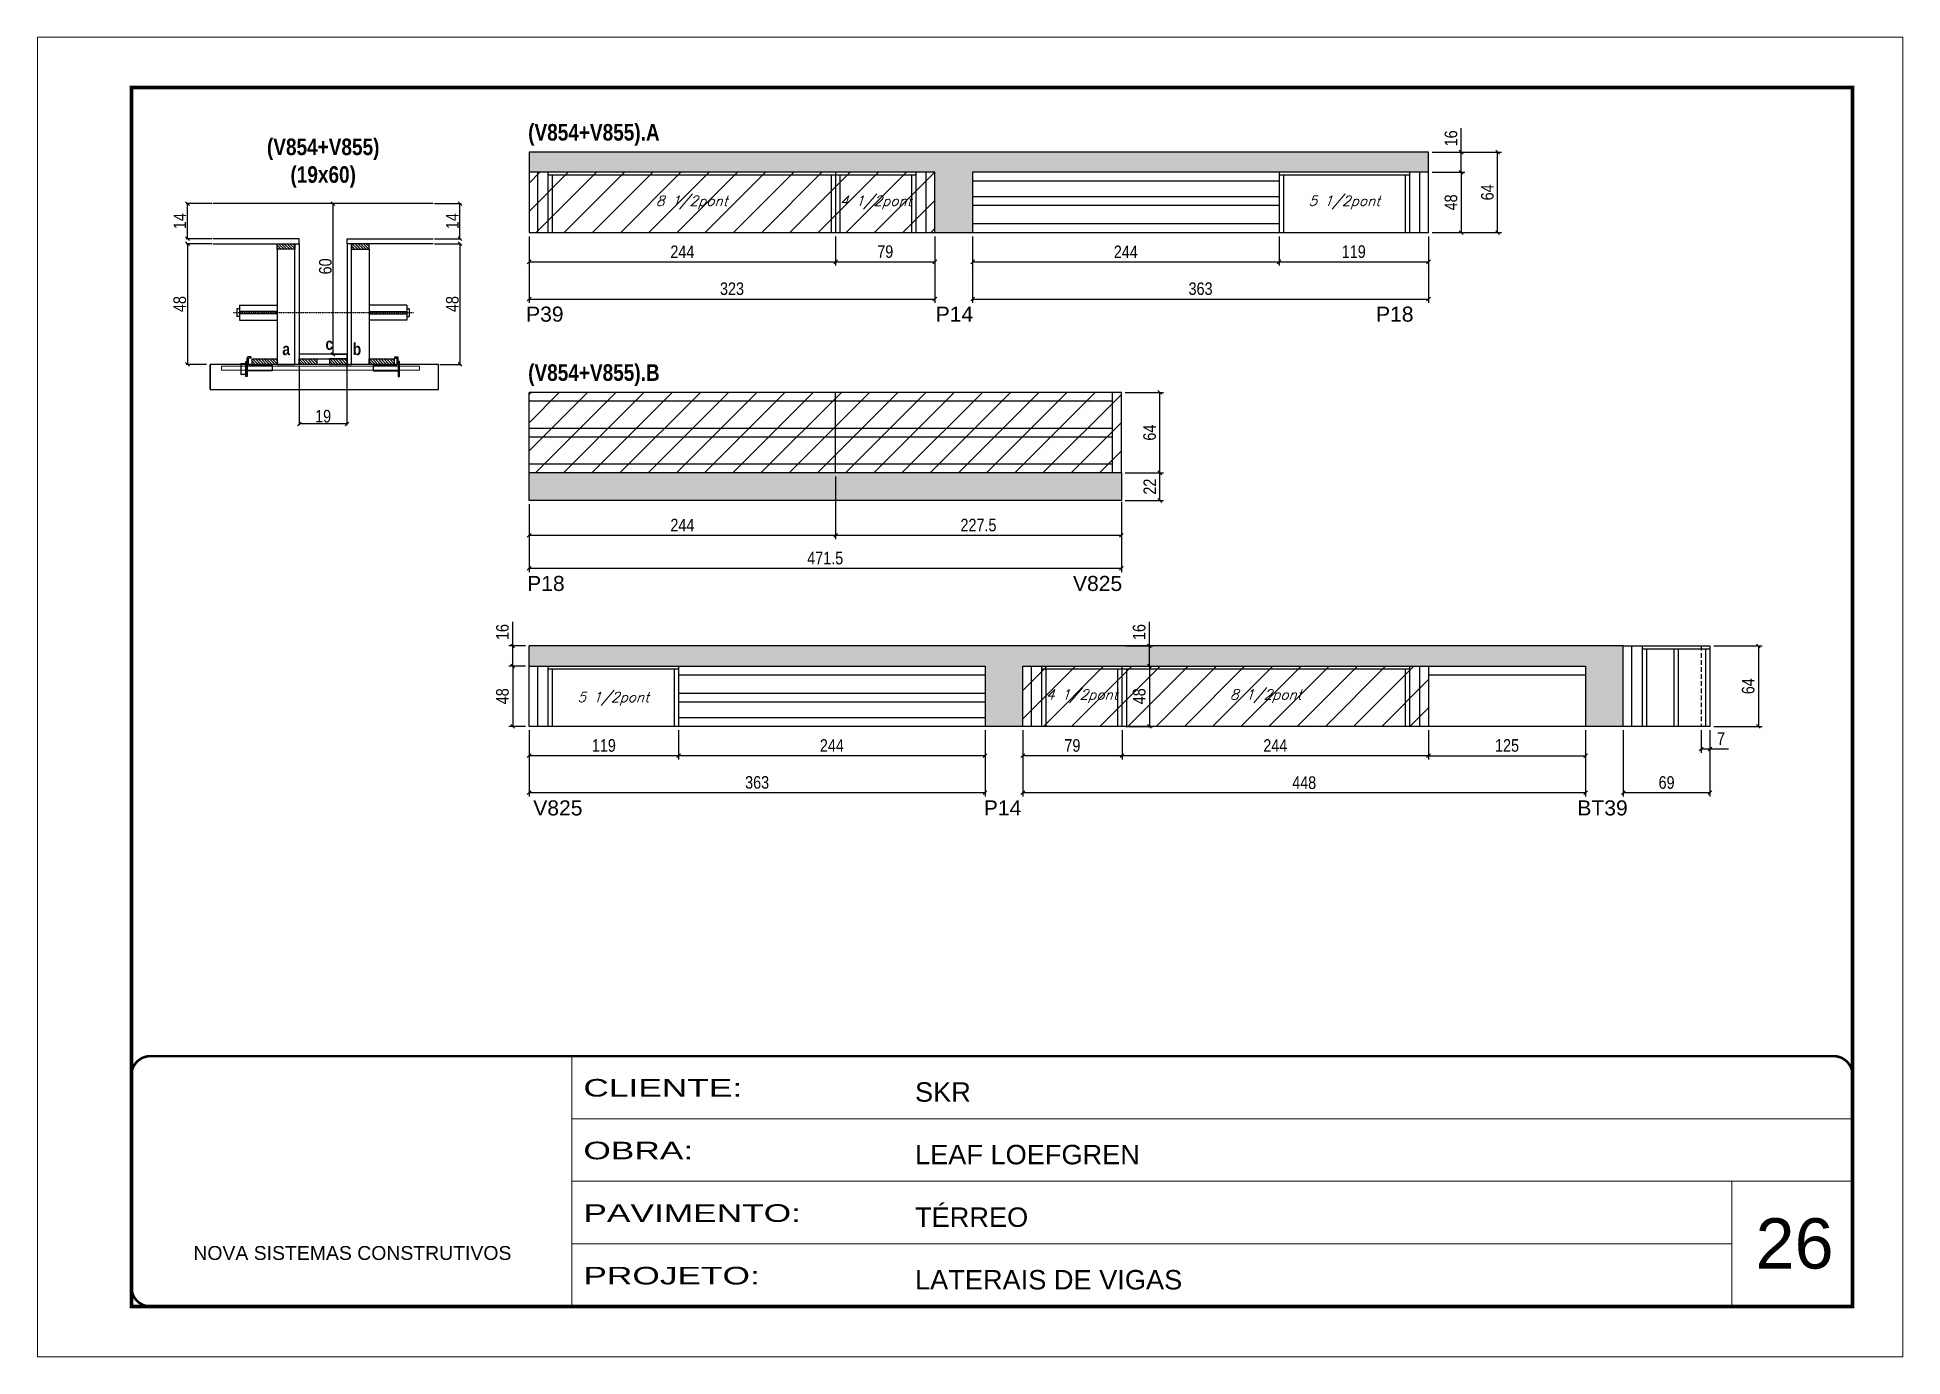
# Model space of a CAD drawing. Extents: x 3309 to 9590, y -2522 to 14608.
# Drawn here: x 4908 to 6393, y 6666 to 7716 of the extents above; entities that cross this region are included whole.
import ezdxf

# ---------------------------------------------------------------- set-up
doc = ezdxf.new("R2010")
doc.units = 0
for name, pattern in [('CONTINUO', [0]), ('DASHED', [0.75, 0.5, -0.25]), ('HIDDEN', [0.375, 0.25, -0.125])]:
    doc.linetypes.add(name, pattern=pattern)
for name, color, linetype in [('5', 5, 'Continuous'), ('barrote', 251, 'Continuous'), ('COTA', 241, 'Continuous'), ('detalhes', 4, 'Continuous'), ('NOMENCLATURA', 7, 'Continuous'), ('Painéis', 200, 'Continuous'), ('presilha', 1, 'Continuous'), ('SARR_2.2x10', 60, 'Continuous'), ('SARR_2.2x7', 40, 'Continuous'), ('SARR_3.5x7', 81, 'Continuous'), ('TENSOR', 3, 'Continuous'), ('texto', 7, 'Continuous')]:
    doc.layers.add(name, color=color, linetype=linetype)
for name, color, linetype, lineweight in [('CARIMBO', 255, 'Continuous', 9), ('CONCRETO', 251, 'Continuous', 25), ('Folhas', 255, 'Continuous', 9), ('Hachura', 251, 'Continuous', 9), ('SARRAFO DE PRESSAO', 251, 'DASHED', 9), ('SCO-___-LAJ', 2, 'Continuous', 0)]:
    doc.layers.add(name, color=color, linetype=linetype, lineweight=lineweight)
doc.styles.add('ARIAL', font='arial.ttf')
doc.styles.add('COTA TECNICA', font='techl___.ttf', dxfattribs={"height": 10})
doc.styles.add('COTA TECNICA 2X', font='techl___.ttf', dxfattribs={"height": 10})
doc.styles.add('Romans', font='romans.shx')
doc.styles.get("Standard").update_dxf_attribs({"font": 'arial.ttf'})
doc.styles.add('TECNICA', font='techb___.ttf', dxfattribs={"height": 10})
doc.styles.add('Tecnologia', font='')
doc.styles.get('Tecnologia').set_extended_font_data('Forgotten Futurist')
doc.dimstyles.new('PAINEL', dxfattribs={"dimtxt": 10, "dimasz": 3, "dimexe": 3, "dimexo": 3, "dimgap": 3, "dimtad": 1, "dimdec": 1, "dimzin": 12, "dimdsep": 46, "dimtxsty": 'COTA TECNICA', "dimblk1": 'OBLIQUE', "dimblk2": 'OBLIQUE', "dimsah": 1, "dimcen": 0.9, "dimclrd": 4, "dimclre": 4, "dimclrt": 240, "dimadec": 1, "dimazin": 3, "dimtfac": 1, "dimtdec": 1, "dimtmove": 0, "dimatfit": 3, "dimfxl": 1, "dimtolj": 1, "dimtzin": 12, "dimarcsym": 0})
doc.dimstyles.new('SECAO', dxfattribs={"dimscale": 0.333333, "dimtxt": 5, "dimasz": 9, "dimexe": 3, "dimexo": 3, "dimgap": 3, "dimtad": 1, "dimdec": 1, "dimlfac": 0.5, "dimzin": 12, "dimdsep": 46, "dimtxsty": 'COTA TECNICA 2X', "dimblk1": 'OBLIQUE', "dimblk2": 'OBLIQUE', "dimsah": 1, "dimcen": 0.9, "dimclrd": 4, "dimclre": 4, "dimclrt": 240, "dimadec": 1, "dimazin": 3, "dimtfac": 1, "dimtdec": 1, "dimtmove": 0, "dimatfit": 3, "dimfxl": 1, "dimtolj": 1, "dimtzin": 12, "dimarcsym": 0})
pattern_1 = [(135, (38351.9704, -116056.026), (-1.122532015, -1.122532015), [])]

msp = doc.modelspace()

# ---------------------------------------------------------------- texts
at = {"layer": '5', "linetype": 'Continuous'}
for s, rotation, p in [('P39', 0.00004, (5296.99, 7490.11)), ('P14', 0.00004, (5623.07, 7490.11)), ('P18', 0.00004, (5973.62, 7490.11)), ('P18', 359.99996, (5297.84, 7275.78, 0)), ('V825', 359.99996, (5732.37, 7275.78, 0)), ('V825', 359.99996, (5302.71, 7097.14)), ('P14', 359.99996, (5661.37, 7097.14)), ('BT39', 359.99996, (6133.89, 7097.14))]:
    msp.add_text(s, height=12, rotation=rotation, dxfattribs=at).set_placement(p)
at = {"layer": 'CARIMBO', "style": 'ARIAL'}
msp.add_text('26', height=40, dxfattribs=at).set_placement((6275.73, 6736.55))
at = {"layer": 'detalhes', "style": 'TECNICA'}
for s, p in [('a', (5102.96, 7463.51)), ('c', (5137.25, 7467.62)), ('b', (5158.93, 7463.49))]:
    msp.add_text(s, height=9.6, dxfattribs=at).set_placement(p)
at = {"layer": 'NOMENCLATURA', "style": 'TECNICA'}
for s, p in [('(V854+V855).A', (5298.65, 7634.2)), ('(V854+V855).B', (5298.65, 7442.99, 0))]:
    msp.add_text(s, height=13.2, dxfattribs=at).set_placement(p)
at = {"layer": 'NOMENCLATURA', "insert": (5135.46, 7635.84), "char_height": 13.2, "attachment_point": 2, "style": 'TECNICA'}
msp.add_mtext_dynamic_manual_height_columns('(V854+V855)\\P(19x60)', width=300.2766, gutter_width=1, heights=[0], dxfattribs=at)
at = {"layer": 'texto', "color": 2, "char_height": 8, "attachment_point": 5, "style": 'Romans'}
for s, insert in [('{\\Q19;\\C256;8 1/2pont}', (5428.87, 7585.02)), ('{\\Q19;\\C256;4 1/2pont}', (5575.37, 7585.02)), ('{\\Q19;\\C256;5 1/2pont}', (5948.37, 7585.02)), ('{\\Q19;\\C256;5 1/2pont}', (5366.37, 7190.05)), ('{\\Q19;\\C256;4 1/2pont}', (5739.37, 7192.05)), ('{\\Q19;\\C256;8 1/2pont}', (5885.87, 7192.05))]:
    msp.add_mtext(s, dxfattribs=dict(at, insert=insert))

# ---------------------------------------------------------------- blocks, each defined once
blk = doc.blocks.new('9999999999')
at = {"color": 30, "linetype": 'CONTINUO'}
for p, q in [((98564.6, 34230.2), (98564.6, 34429.4)), ((98564.6, 34379.6), (99584, 34379.6)), ((98564.6, 34329.8), (99488, 34329.8)), ((99584, 34329.8), (99488, 34329.8)), ((99488, 34329.8), (99488, 34230.2)), ((98564.6, 34280), (99488, 34280))]:
    blk.add_line(p, q, dxfattribs=at)
at = {"color": 30, "linetype": 'CONTINUO', "const_width": 2}
blk.add_lwpolyline([(99584, 34230.2), (99584, 34414.4, 0.414214), (99569, 34429.4), (98229, 34429.4, 0.414214), (98214, 34414.4), (98214, 34245.2, 0.414214), (98229, 34230.2), (99584, 34230.2)], format="xyb", dxfattribs=at)
at = {"layer": 'Folhas'}
blk.add_lwpolyline([(98139, 34190.2), (99624, 34190.2), (99624, 35240.2), (98139, 35240.2)], close=True, dxfattribs=at)
at = {"layer": 'Folhas', "color": 30, "const_width": 3}
blk.add_lwpolyline([(98214, 34230.2), (99584, 34230.2), (99584, 35200.2), (98214, 35200.2)], close=True, dxfattribs=at)
at = {"color": 7, "linetype": 'Continuous', "ltscale": 5, "style": 'ARIAL'}
for s, height, p in [('SKR', 15.48, (98837.7, 34393.1)), ('LEAF LOEFGREN', 15.483, (98837.7, 34343.3)), ('TÉRREO', 15.48, (98837.7, 34293.5)), ('NOVA SISTEMAS CONSTRUTIVOS', 11.059, (98263.2, 34267.2)), ('LATERAIS DE VIGAS', 15.483, (98837.7, 34243.7))]:
    blk.add_text(s, height=height, dxfattribs=at).set_placement(p)
at = {"layer": 'Folhas', "color": 7, "style": 'Tecnologia', "width": 1.5}
for s, p in [('CLIENTE:', (98573.7, 34397.2)), ('OBRA:', (98573.7, 34347.3)), ('PAVIMENTO:', (98573.7, 34297.5)), ('PROJETO:', (98573.7, 34247.7))]:
    blk.add_text(s, height=14, dxfattribs=at).set_placement(p)
blk = doc.blocks.new('_Oblique')
at = {"color": 0, "linetype": 'ByBlock', "lineweight": -2}
blk.add_line((-0.5, -0.5), (0.5, 0.5), dxfattribs=at)
blk = doc.blocks.new('*D2279')
at = {"layer": 'COTA', "color": 4, "lineweight": -2, "transparency": 16777216}
for p, q in [((5116.4, 7455.1), (5116.4, 7407.7)), ((5154.4, 7455.1), (5154.4, 7407.7)), ((5154.4, 7408.7), (5116.4, 7408.7))]:
    blk.add_line(p, q, dxfattribs=at)
at = {"layer": 'Defpoints', "color": 0, "transparency": 16777216}
for p in [(5116.4, 7456.1), (5154.4, 7456.1), (5116.4, 7408.7)]:
    blk.add_point(p, dxfattribs=at)
at = {"layer": 'COTA', "color": 4, "lineweight": -2, "transparency": 16777216, "xscale": 3, "yscale": 3, "zscale": 3, "rotation": 180}
blk.add_blockref('_Oblique', (5116.4, 7408.7), dxfattribs=at)
at = {"layer": 'COTA', "color": 4, "lineweight": -2, "transparency": 16777216, "xscale": 3, "yscale": 3, "zscale": 3}
blk.add_blockref('_Oblique', (5154.4, 7408.7), dxfattribs=at)
at = {"layer": 'COTA', "color": 240, "transparency": 16777216, "insert": (5135.4, 7414.8), "char_height": 10, "attachment_point": 5, "style": 'COTA TECNICA 2X'}
blk.add_mtext('\\A1;19', dxfattribs=at)
blk = doc.blocks.new('PRESILHA METÁLICA 1')
at = {"layer": 'presilha'}
for p, q in [((0, 13), (6, 13)), ((0, 13), (0, 0)), ((6, 0), (0, 0)), ((6, 15.5), (7.5, 15.5)), ((6, -2.5), (6, 15.5)), ((6, 13), (6, 0)), ((7.5, 10.6), (7.5, 19.9)), ((7.5, 15.5), (7.5, -2.5)), ((37.5, 4.1), (7.5, 4.1)), ((12, 21), (8.6, 21)), ((9, 11.6), (9, 18.9)), ((12, 19.5), (9.6, 19.5)), ((37.5, 11), (9.6, 11)), ((12, 21), (12, 19.5)), ((37.5, 11), (37.5, 4.1)), ((7.5, -2.5), (6, -2.5))]:
    blk.add_line(p, q, dxfattribs=at)
for centre, radius, start, end in [((8.6, 19.9), 1.14, 90, 180), ((9.6, 18.9), 0.57, 90, 180), ((9.6, 11.6), 0.57, 180, 270)]:
    blk.add_arc(centre, radius, start, end, dxfattribs=at)
blk = doc.blocks.new('PRESILHA METÁLICA 2')
at = {"layer": 'presilha'}
for p, q in [((-5.2, 23.5), (-5.2, 22)), ((-5.2, 23.5), (-1.9, 23.5)), ((-0.8, 14.6), (-0.8, 22.4)), ((-30.8, 13.5), (-30.8, 6.6)), ((-30.8, 13.5), (-2.8, 13.5)), ((-30.8, 6.6), (-0.8, 6.6)), ((-5.2, 22), (-2.8, 22)), ((-2.2, 14.1), (-2.2, 21.4)), ((0.8, 18), (-0.8, 18)), ((-0.8, 18), (-0.8, 0)), ((-0.8, 0), (0.8, 0)), ((0.8, 0), (0.8, 18))]:
    blk.add_line(p, q, dxfattribs=at)
for centre, radius, start, end in [((-1.9, 22.4), 1.14, 0, 90), ((-2.8, 21.4), 0.57, 0, 90), ((-2.8, 14.1), 0.57, 270, 0)]:
    blk.add_arc(centre, radius, start, end, dxfattribs=at)
blk = doc.blocks.new('*D2280')
at = {"layer": 'COTA', "color": 4, "lineweight": -2, "transparency": 16777216}
for p, q in [((5046.7, 7552.1), (5026.4, 7552.1)), ((5027.4, 7552.1), (5027.4, 7456.1)), ((5042.6, 7456.1), (5026.4, 7456.1))]:
    blk.add_line(p, q, dxfattribs=at)
at = {"layer": 'Defpoints', "color": 0, "transparency": 16777216}
for p in [(5047.7, 7552.1), (5027.4, 7456.1), (5043.6, 7456.1)]:
    blk.add_point(p, dxfattribs=at)
at = {"layer": 'COTA', "color": 4, "lineweight": -2, "transparency": 16777216, "xscale": 3, "yscale": 3, "zscale": 3}
for p, rotation in [((5027.4, 7552.1), 90), ((5027.4, 7456.1), 270)]:
    blk.add_blockref('_Oblique', p, dxfattribs=dict(at, rotation=rotation))
at = {"layer": 'COTA', "color": 240, "transparency": 16777216, "insert": (5021.3, 7504.1), "char_height": 10, "attachment_point": 5, "rotation": 90, "style": 'COTA TECNICA 2X'}
blk.add_mtext('\\A1;48', dxfattribs=at)
blk = doc.blocks.new('*D2281')
at = {"layer": 'COTA', "color": 4, "lineweight": -2, "transparency": 16777216}
for p, q in [((5224.1, 7552.1), (5245.3, 7552.1)), ((5244.3, 7552.1), (5244.3, 7456.1)), ((5228.2, 7456.1), (5245.3, 7456.1))]:
    blk.add_line(p, q, dxfattribs=at)
at = {"layer": 'Defpoints', "color": 0, "transparency": 16777216}
for p in [(5223.1, 7552.1), (5227.2, 7456.1), (5244.3, 7456.1)]:
    blk.add_point(p, dxfattribs=at)
at = {"layer": 'COTA', "color": 4, "lineweight": -2, "transparency": 16777216, "xscale": 3, "yscale": 3, "zscale": 3}
for p, rotation in [((5244.3, 7552.1), 90), ((5244.3, 7456.1), 270)]:
    blk.add_blockref('_Oblique', p, dxfattribs=dict(at, rotation=rotation))
at = {"layer": 'COTA', "color": 240, "transparency": 16777216, "insert": (5238.3, 7504.1), "char_height": 10, "attachment_point": 5, "rotation": 90, "style": 'COTA TECNICA 2X'}
blk.add_mtext('\\A1;48', dxfattribs=at)
blk = doc.blocks.new('*D2282')
at = {"layer": 'COTA', "color": 4, "lineweight": -2, "transparency": 16777216}
for p, q in [((5153.4, 7584.1), (5142.3, 7584.1)), ((5143.3, 7464.1), (5143.3, 7584.1)), ((5153.4, 7464.1), (5142.3, 7464.1))]:
    blk.add_line(p, q, dxfattribs=at)
at = {"layer": 'Defpoints', "color": 0, "transparency": 16777216}
for p in [(5143.3, 7584.1), (5154.4, 7584.1), (5154.4, 7464.1)]:
    blk.add_point(p, dxfattribs=at)
at = {"layer": 'COTA', "color": 4, "lineweight": -2, "transparency": 16777216, "xscale": 3, "yscale": 3, "zscale": 3}
for p, rotation in [((5143.3, 7584.1), 90), ((5143.3, 7464.1), 270)]:
    blk.add_blockref('_Oblique', p, dxfattribs=dict(at, rotation=rotation))
at = {"layer": 'COTA', "color": 240, "transparency": 16777216, "insert": (5137.2, 7534.1), "char_height": 10, "attachment_point": 5, "rotation": 90, "style": 'COTA TECNICA 2X'}
blk.add_mtext('\\A1;60', dxfattribs=at)
blk = doc.blocks.new('*D2283')
at = {"layer": 'COTA', "color": 4, "lineweight": -2, "transparency": 16777216}
for p, q in [((5224.1, 7584.1), (5245.3, 7584.1)), ((5244.3, 7556.1), (5244.3, 7584.1)), ((5224.1, 7556.1), (5245.3, 7556.1))]:
    blk.add_line(p, q, dxfattribs=at)
at = {"layer": 'Defpoints', "color": 0, "transparency": 16777216}
for p in [(5223.1, 7584.1), (5244.3, 7584.1), (5223.1, 7556.1)]:
    blk.add_point(p, dxfattribs=at)
at = {"layer": 'COTA', "color": 4, "lineweight": -2, "transparency": 16777216, "xscale": 3, "yscale": 3, "zscale": 3}
for p, rotation in [((5244.3, 7584.1), 90), ((5244.3, 7556.1), 270)]:
    blk.add_blockref('_Oblique', p, dxfattribs=dict(at, rotation=rotation))
at = {"layer": 'COTA', "color": 240, "transparency": 16777216, "insert": (5238.3, 7570.1), "char_height": 10, "attachment_point": 5, "rotation": 90, "style": 'COTA TECNICA 2X'}
blk.add_mtext('\\A1;14', dxfattribs=at)
blk = doc.blocks.new('*D2284')
at = {"layer": 'COTA', "color": 4, "lineweight": -2, "transparency": 16777216}
for p, q in [((5046.7, 7584.1), (5026.4, 7584.1)), ((5027.4, 7556.1), (5027.4, 7584.1)), ((5046.7, 7556.1), (5026.4, 7556.1))]:
    blk.add_line(p, q, dxfattribs=at)
at = {"layer": 'Defpoints', "color": 0, "transparency": 16777216}
for p in [(5027.4, 7584.1), (5047.7, 7584.1), (5047.7, 7556.1)]:
    blk.add_point(p, dxfattribs=at)
at = {"layer": 'COTA', "color": 4, "lineweight": -2, "transparency": 16777216, "xscale": 3, "yscale": 3, "zscale": 3}
for p, rotation in [((5027.4, 7584.1), 90), ((5027.4, 7556.1), 270)]:
    blk.add_blockref('_Oblique', p, dxfattribs=dict(at, rotation=rotation))
at = {"layer": 'COTA', "color": 240, "transparency": 16777216, "insert": (5021.3, 7570.1), "char_height": 10, "attachment_point": 5, "rotation": 90, "style": 'COTA TECNICA 2X'}
blk.add_mtext('\\A1;14', dxfattribs=at)
blk = doc.blocks.new('*D2285')
at = {"layer": 'COTA', "color": 4, "lineweight": -2, "transparency": 16777216}
for p, q in [((5299.4, 7558), (5299.4, 7505.1)), ((5622.4, 7558), (5622.4, 7505.1)), ((5299.4, 7508.1), (5622.4, 7508.1))]:
    blk.add_line(p, q, dxfattribs=at)
at = {"layer": 'Defpoints', "color": 0, "transparency": 16777216}
for p in [(5299.4, 7561, 0), (5622.4, 7561, 0), (5622.4, 7508.1)]:
    blk.add_point(p, dxfattribs=at)
at = {"layer": 'COTA', "color": 4, "lineweight": -2, "transparency": 16777216, "xscale": 3, "yscale": 3, "zscale": 3, "rotation": 180}
blk.add_blockref('_Oblique', (5299.4, 7508.1), dxfattribs=at)
at = {"layer": 'COTA', "color": 4, "lineweight": -2, "transparency": 16777216, "xscale": 3, "yscale": 3, "zscale": 3}
blk.add_blockref('_Oblique', (5622.4, 7508.1), dxfattribs=at)
at = {"layer": 'COTA', "color": 240, "transparency": 16777216, "insert": (5460.9, 7516.3), "char_height": 10, "attachment_point": 5, "style": 'COTA TECNICA'}
blk.add_mtext('\\A1;323', dxfattribs=at)
blk = doc.blocks.new('*D2286')
at = {"layer": 'COTA', "color": 4, "lineweight": -2, "transparency": 16777216}
for p, q in [((5299.4, 7558), (5299.4, 7534.7)), ((5543.4, 7558), (5543.4, 7534.7)), ((5299.4, 7537.7), (5543.4, 7537.7))]:
    blk.add_line(p, q, dxfattribs=at)
at = {"layer": 'Defpoints', "color": 0, "transparency": 16777216}
for p in [(5299.4, 7561), (5543.4, 7561), (5543.4, 7537.7)]:
    blk.add_point(p, dxfattribs=at)
at = {"layer": 'COTA', "color": 4, "lineweight": -2, "transparency": 16777216, "xscale": 3, "yscale": 3, "zscale": 3, "rotation": 180}
blk.add_blockref('_Oblique', (5299.4, 7537.7), dxfattribs=at)
at = {"layer": 'COTA', "color": 4, "lineweight": -2, "transparency": 16777216, "xscale": 3, "yscale": 3, "zscale": 3}
blk.add_blockref('_Oblique', (5543.4, 7537.7), dxfattribs=at)
at = {"layer": 'COTA', "color": 240, "transparency": 16777216, "insert": (5421.4, 7545.7), "char_height": 10, "attachment_point": 5, "style": 'COTA TECNICA'}
blk.add_mtext('\\A1;244', dxfattribs=at)
blk = doc.blocks.new('*D2287')
at = {"layer": 'COTA', "color": 4, "lineweight": -2, "transparency": 16777216}
for p, q in [((5543.4, 7558), (5543.4, 7534.7)), ((5622.4, 7558), (5622.4, 7534.7)), ((5543.4, 7537.7), (5622.4, 7537.7))]:
    blk.add_line(p, q, dxfattribs=at)
at = {"layer": 'Defpoints', "color": 0, "transparency": 16777216}
for p in [(5543.4, 7561), (5622.4, 7561), (5622.4, 7537.7)]:
    blk.add_point(p, dxfattribs=at)
at = {"layer": 'COTA', "color": 4, "lineweight": -2, "transparency": 16777216, "xscale": 3, "yscale": 3, "zscale": 3, "rotation": 180}
blk.add_blockref('_Oblique', (5543.4, 7537.7), dxfattribs=at)
at = {"layer": 'COTA', "color": 4, "lineweight": -2, "transparency": 16777216, "xscale": 3, "yscale": 3, "zscale": 3}
blk.add_blockref('_Oblique', (5622.4, 7537.7), dxfattribs=at)
at = {"layer": 'COTA', "color": 240, "transparency": 16777216, "insert": (5582.9, 7545.8), "char_height": 10, "attachment_point": 5, "style": 'COTA TECNICA'}
blk.add_mtext('\\A1;79', dxfattribs=at)
blk = doc.blocks.new('*D2288')
at = {"layer": 'COTA', "color": 4, "lineweight": -2, "transparency": 16777216}
for p, q in [((5652.4, 7558), (5652.4, 7505.1)), ((6015.4, 7558), (6015.4, 7505.1)), ((5652.4, 7508.1), (6015.4, 7508.1))]:
    blk.add_line(p, q, dxfattribs=at)
at = {"layer": 'Defpoints', "color": 0, "transparency": 16777216}
for p in [(5652.4, 7561, 0), (6015.4, 7561, 0), (6015.4, 7508.1)]:
    blk.add_point(p, dxfattribs=at)
at = {"layer": 'COTA', "color": 4, "lineweight": -2, "transparency": 16777216, "xscale": 3, "yscale": 3, "zscale": 3, "rotation": 180}
blk.add_blockref('_Oblique', (5652.4, 7508.1), dxfattribs=at)
at = {"layer": 'COTA', "color": 4, "lineweight": -2, "transparency": 16777216, "xscale": 3, "yscale": 3, "zscale": 3}
blk.add_blockref('_Oblique', (6015.4, 7508.1), dxfattribs=at)
at = {"layer": 'COTA', "color": 240, "transparency": 16777216, "insert": (5833.9, 7516.3), "char_height": 10, "attachment_point": 5, "style": 'COTA TECNICA'}
blk.add_mtext('\\A1;363', dxfattribs=at)
blk = doc.blocks.new('*D2289')
at = {"layer": 'COTA', "color": 4, "lineweight": -2, "transparency": 16777216}
for p, q in [((5652.4, 7558), (5652.4, 7534.7)), ((5896.4, 7558), (5896.4, 7534.7)), ((5652.4, 7537.7), (5896.4, 7537.7))]:
    blk.add_line(p, q, dxfattribs=at)
at = {"layer": 'Defpoints', "color": 0, "transparency": 16777216}
for p in [(5652.4, 7561), (5896.4, 7561), (5896.4, 7537.7)]:
    blk.add_point(p, dxfattribs=at)
at = {"layer": 'COTA', "color": 4, "lineweight": -2, "transparency": 16777216, "xscale": 3, "yscale": 3, "zscale": 3, "rotation": 180}
blk.add_blockref('_Oblique', (5652.4, 7537.7), dxfattribs=at)
at = {"layer": 'COTA', "color": 4, "lineweight": -2, "transparency": 16777216, "xscale": 3, "yscale": 3, "zscale": 3}
blk.add_blockref('_Oblique', (5896.4, 7537.7), dxfattribs=at)
at = {"layer": 'COTA', "color": 240, "transparency": 16777216, "insert": (5774.4, 7545.7), "char_height": 10, "attachment_point": 5, "style": 'COTA TECNICA'}
blk.add_mtext('\\A1;244', dxfattribs=at)
blk = doc.blocks.new('*D2290')
at = {"layer": 'COTA', "color": 4, "lineweight": -2, "transparency": 16777216}
for p, q in [((5896.4, 7558), (5896.4, 7534.7)), ((6015.4, 7558), (6015.4, 7534.7)), ((5896.4, 7537.7), (6015.4, 7537.7))]:
    blk.add_line(p, q, dxfattribs=at)
at = {"layer": 'Defpoints', "color": 0, "transparency": 16777216}
for p in [(5896.4, 7561), (6015.4, 7561), (6015.4, 7537.7)]:
    blk.add_point(p, dxfattribs=at)
at = {"layer": 'COTA', "color": 4, "lineweight": -2, "transparency": 16777216, "xscale": 3, "yscale": 3, "zscale": 3, "rotation": 180}
blk.add_blockref('_Oblique', (5896.4, 7537.7), dxfattribs=at)
at = {"layer": 'COTA', "color": 4, "lineweight": -2, "transparency": 16777216, "xscale": 3, "yscale": 3, "zscale": 3}
blk.add_blockref('_Oblique', (6015.4, 7537.7), dxfattribs=at)
at = {"layer": 'COTA', "color": 240, "transparency": 16777216, "insert": (5955.9, 7545.8), "char_height": 10, "attachment_point": 5, "style": 'COTA TECNICA'}
blk.add_mtext('\\A1;119', dxfattribs=at)
blk = doc.blocks.new('*D2291')
at = {"layer": 'COTA', "color": 4, "lineweight": -2, "transparency": 16777216}
for p, q in [((6018.4, 7609), (6044.4, 7609)), ((6041.4, 7609), (6041.4, 7561)), ((6018.4, 7561), (6044.4, 7561))]:
    blk.add_line(p, q, dxfattribs=at)
at = {"layer": 'Defpoints', "color": 0, "transparency": 16777216}
for p in [(6015.4, 7609), (6015.4, 7561), (6041.4, 7561)]:
    blk.add_point(p, dxfattribs=at)
at = {"layer": 'COTA', "color": 4, "lineweight": -2, "transparency": 16777216, "xscale": 3, "yscale": 3, "zscale": 3}
for p, rotation in [((6041.4, 7609), 90), ((6041.4, 7561), 270)]:
    blk.add_blockref('_Oblique', p, dxfattribs=dict(at, rotation=rotation))
at = {"layer": 'COTA', "color": 240, "transparency": 16777216, "insert": (6033.3, 7585), "char_height": 10, "attachment_point": 5, "rotation": 90, "style": 'COTA TECNICA'}
blk.add_mtext('\\A1;48', dxfattribs=at)
blk = doc.blocks.new('*D2292')
at = {"layer": 'COTA', "color": 4, "lineweight": -2, "transparency": 16777216}
for p, q in [((6041.4, 7625), (6041.4, 7644)), ((6018.4, 7625), (6044.4, 7625)), ((6041.4, 7609), (6041.4, 7625)), ((6018.4, 7609), (6044.4, 7609))]:
    blk.add_line(p, q, dxfattribs=at)
at = {"layer": 'Defpoints', "color": 0, "transparency": 16777216}
for p in [(6015.4, 7625), (6041.4, 7625), (6015.4, 7609)]:
    blk.add_point(p, dxfattribs=at)
at = {"layer": 'COTA', "color": 4, "lineweight": -2, "transparency": 16777216, "xscale": 3, "yscale": 3, "zscale": 3}
for p, rotation in [((6041.4, 7625), 90), ((6041.4, 7609), 270)]:
    blk.add_blockref('_Oblique', p, dxfattribs=dict(at, rotation=rotation))
at = {"layer": 'COTA', "color": 240, "transparency": 16777216, "insert": (6033.3, 7636), "char_height": 10, "attachment_point": 5, "rotation": 90, "style": 'COTA TECNICA'}
blk.add_mtext('\\A1;16', dxfattribs=at)
blk = doc.blocks.new('*D2293')
at = {"layer": 'COTA', "color": 4, "lineweight": -2, "transparency": 16777216}
for p, q in [((6018.4, 7625), (6073.4, 7625)), ((6070.4, 7561), (6070.4, 7625)), ((6018.4, 7561), (6073.4, 7561))]:
    blk.add_line(p, q, dxfattribs=at)
at = {"layer": 'Defpoints', "color": 0, "transparency": 16777216}
for p in [(6015.4, 7625), (6070.4, 7625), (6015.4, 7561)]:
    blk.add_point(p, dxfattribs=at)
at = {"layer": 'COTA', "color": 4, "lineweight": -2, "transparency": 16777216, "xscale": 3, "yscale": 3, "zscale": 3}
for p, rotation in [((6070.4, 7625), 90), ((6070.4, 7561), 270)]:
    blk.add_blockref('_Oblique', p, dxfattribs=dict(at, rotation=rotation))
at = {"layer": 'COTA', "color": 240, "transparency": 16777216, "insert": (6062.3, 7593), "char_height": 10, "attachment_point": 5, "rotation": 90, "style": 'COTA TECNICA'}
blk.add_mtext('\\A1;64', dxfattribs=at)
blk = doc.blocks.new('*D2294')
at = {"layer": 'COTA', "color": 4, "linetype": 'ByBlock', "lineweight": -2, "transparency": 16777216}
for p, q in [((5299.4, 7344.8), (5299.4, 7290.8)), ((5770.9, 7344.8), (5770.9, 7290.8)), ((5770.9, 7293.8), (5299.4, 7293.8))]:
    blk.add_line(p, q, dxfattribs=at)
at = {"layer": 'Defpoints', "color": 0, "linetype": 'ByBlock', "transparency": 16777216}
for p in [(5299.4, 7347.8), (5770.9, 7347.8), (5299.4, 7293.8)]:
    blk.add_point(p, dxfattribs=at)
at = {"layer": 'COTA', "color": 4, "linetype": 'ByBlock', "lineweight": -2, "transparency": 16777216, "xscale": 3, "yscale": 3, "zscale": 3, "rotation": 180}
blk.add_blockref('_Oblique', (5299.4, 7293.8), dxfattribs=at)
at = {"layer": 'COTA', "color": 4, "linetype": 'ByBlock', "lineweight": -2, "transparency": 16777216, "xscale": 3, "yscale": 3, "zscale": 3}
blk.add_blockref('_Oblique', (5770.9, 7293.8), dxfattribs=at)
at = {"layer": 'COTA', "color": 240, "linetype": 'ByBlock', "transparency": 16777216, "insert": (5535.1, 7301.9), "char_height": 10, "attachment_point": 5, "style": 'COTA TECNICA'}
blk.add_mtext('\\A1;471.5', dxfattribs=at)
blk = doc.blocks.new('*D2295')
at = {"layer": 'COTA', "color": 4, "lineweight": -2, "transparency": 16777216}
for p, q in [((5543.4, 7366.8), (5543.4, 7317.1)), ((5299.4, 7344.8), (5299.4, 7317.1)), ((5299.4, 7320.1), (5543.4, 7320.1))]:
    blk.add_line(p, q, dxfattribs=at)
at = {"layer": 'Defpoints', "color": 0, "transparency": 16777216}
for p in [(5543.4, 7369.8, 0), (5299.4, 7347.8, 0), (5543.4, 7320.1)]:
    blk.add_point(p, dxfattribs=at)
at = {"layer": 'COTA', "color": 4, "lineweight": -2, "transparency": 16777216, "xscale": 3, "yscale": 3, "zscale": 3, "rotation": 180}
blk.add_blockref('_Oblique', (5299.4, 7320.1), dxfattribs=at)
at = {"layer": 'COTA', "color": 4, "lineweight": -2, "transparency": 16777216, "xscale": 3, "yscale": 3, "zscale": 3}
blk.add_blockref('_Oblique', (5543.4, 7320.1), dxfattribs=at)
at = {"layer": 'COTA', "color": 240, "transparency": 16777216, "insert": (5421.4, 7328.2), "char_height": 10, "attachment_point": 5, "style": 'COTA TECNICA'}
blk.add_mtext('\\A1;244', dxfattribs=at)
blk = doc.blocks.new('*D2296')
at = {"layer": 'COTA', "color": 4, "lineweight": -2, "transparency": 16777216}
for p, q in [((5543.4, 7366.8), (5543.4, 7317.1)), ((5770.9, 7346.8), (5770.9, 7317.1)), ((5543.4, 7320.1), (5770.9, 7320.1))]:
    blk.add_line(p, q, dxfattribs=at)
at = {"layer": 'Defpoints', "color": 0, "transparency": 16777216}
for p in [(5543.4, 7369.8, 0), (5770.9, 7349.8, 0), (5770.9, 7320.1)]:
    blk.add_point(p, dxfattribs=at)
at = {"layer": 'COTA', "color": 4, "lineweight": -2, "transparency": 16777216, "xscale": 3, "yscale": 3, "zscale": 3, "rotation": 180}
blk.add_blockref('_Oblique', (5543.4, 7320.1), dxfattribs=at)
at = {"layer": 'COTA', "color": 4, "lineweight": -2, "transparency": 16777216, "xscale": 3, "yscale": 3, "zscale": 3}
blk.add_blockref('_Oblique', (5770.9, 7320.1), dxfattribs=at)
at = {"layer": 'COTA', "color": 240, "transparency": 16777216, "insert": (5657.1, 7328.2), "char_height": 10, "attachment_point": 5, "style": 'COTA TECNICA'}
blk.add_mtext('\\A1;227.5', dxfattribs=at)
blk = doc.blocks.new('*D2297')
at = {"layer": 'COTA', "color": 4, "lineweight": -2, "transparency": 16777216}
for p, q in [((5692.4, 7165), (5692.4, 7112.2)), ((6140.4, 7165), (6140.4, 7112.2)), ((6140.4, 7115.2), (5692.4, 7115.2))]:
    blk.add_line(p, q, dxfattribs=at)
at = {"layer": 'Defpoints', "color": 0, "transparency": 16777216}
for p in [(5692.4, 7168, 0), (6140.4, 7168, 0), (5692.4, 7115.2)]:
    blk.add_point(p, dxfattribs=at)
at = {"layer": 'COTA', "color": 4, "lineweight": -2, "transparency": 16777216, "xscale": 3, "yscale": 3, "zscale": 3, "rotation": 180}
blk.add_blockref('_Oblique', (5692.4, 7115.2), dxfattribs=at)
at = {"layer": 'COTA', "color": 4, "lineweight": -2, "transparency": 16777216, "xscale": 3, "yscale": 3, "zscale": 3}
blk.add_blockref('_Oblique', (6140.4, 7115.2), dxfattribs=at)
at = {"layer": 'COTA', "color": 240, "transparency": 16777216, "insert": (5916.4, 7123.2), "char_height": 10, "attachment_point": 5, "style": 'COTA TECNICA'}
blk.add_mtext('\\A1;448', dxfattribs=at)
blk = doc.blocks.new('*D2298')
at = {"layer": 'COTA', "color": 4, "lineweight": -2, "transparency": 16777216}
for p, q in [((5771.4, 7165), (5771.4, 7141.7)), ((6015.4, 7165), (6015.4, 7141.7)), ((6015.4, 7144.7), (5771.4, 7144.7))]:
    blk.add_line(p, q, dxfattribs=at)
at = {"layer": 'Defpoints', "color": 0, "transparency": 16777216}
for p in [(5771.4, 7168), (6015.4, 7168), (5771.4, 7144.7)]:
    blk.add_point(p, dxfattribs=at)
at = {"layer": 'COTA', "color": 4, "lineweight": -2, "transparency": 16777216, "xscale": 3, "yscale": 3, "zscale": 3, "rotation": 180}
blk.add_blockref('_Oblique', (5771.4, 7144.7), dxfattribs=at)
at = {"layer": 'COTA', "color": 4, "lineweight": -2, "transparency": 16777216, "xscale": 3, "yscale": 3, "zscale": 3}
blk.add_blockref('_Oblique', (6015.4, 7144.7), dxfattribs=at)
at = {"layer": 'COTA', "color": 240, "transparency": 16777216, "insert": (5893.4, 7152.8), "char_height": 10, "attachment_point": 5, "style": 'COTA TECNICA'}
blk.add_mtext('\\A1;244', dxfattribs=at)
blk = doc.blocks.new('*D2299')
at = {"layer": 'COTA', "color": 4, "lineweight": -2, "transparency": 16777216}
for p, q in [((5692.4, 7165), (5692.4, 7141.7)), ((5771.4, 7165), (5771.4, 7141.7)), ((5771.4, 7144.7), (5692.4, 7144.7))]:
    blk.add_line(p, q, dxfattribs=at)
at = {"layer": 'Defpoints', "color": 0, "transparency": 16777216}
for p in [(5692.4, 7168), (5771.4, 7168), (5692.4, 7144.7)]:
    blk.add_point(p, dxfattribs=at)
at = {"layer": 'COTA', "color": 4, "lineweight": -2, "transparency": 16777216, "xscale": 3, "yscale": 3, "zscale": 3, "rotation": 180}
blk.add_blockref('_Oblique', (5692.4, 7144.7), dxfattribs=at)
at = {"layer": 'COTA', "color": 4, "lineweight": -2, "transparency": 16777216, "xscale": 3, "yscale": 3, "zscale": 3}
blk.add_blockref('_Oblique', (5771.4, 7144.7), dxfattribs=at)
at = {"layer": 'COTA', "color": 240, "transparency": 16777216, "insert": (5731.9, 7152.8), "char_height": 10, "attachment_point": 5, "style": 'COTA TECNICA'}
blk.add_mtext('\\A1;79', dxfattribs=at)
blk = doc.blocks.new('*D2300')
at = {"layer": 'COTA', "color": 4, "lineweight": -2, "transparency": 16777216}
for p, q in [((5299.4, 7165), (5299.4, 7112.2)), ((5662.4, 7165), (5662.4, 7112.2)), ((5662.4, 7115.2), (5299.4, 7115.2))]:
    blk.add_line(p, q, dxfattribs=at)
at = {"layer": 'Defpoints', "color": 0, "transparency": 16777216}
for p in [(5299.4, 7168, 0), (5662.4, 7168, 0), (5299.4, 7115.2)]:
    blk.add_point(p, dxfattribs=at)
at = {"layer": 'COTA', "color": 4, "lineweight": -2, "transparency": 16777216, "xscale": 3, "yscale": 3, "zscale": 3, "rotation": 180}
blk.add_blockref('_Oblique', (5299.4, 7115.2), dxfattribs=at)
at = {"layer": 'COTA', "color": 4, "lineweight": -2, "transparency": 16777216, "xscale": 3, "yscale": 3, "zscale": 3}
blk.add_blockref('_Oblique', (5662.4, 7115.2), dxfattribs=at)
at = {"layer": 'COTA', "color": 240, "transparency": 16777216, "insert": (5480.9, 7123.4), "char_height": 10, "attachment_point": 5, "style": 'COTA TECNICA'}
blk.add_mtext('\\A1;363', dxfattribs=at)
blk = doc.blocks.new('*D2301')
at = {"layer": 'COTA', "color": 4, "lineweight": -2, "transparency": 16777216}
for p, q in [((5418.4, 7165), (5418.4, 7141.7)), ((5662.4, 7165), (5662.4, 7141.7)), ((5662.4, 7144.7), (5418.4, 7144.7))]:
    blk.add_line(p, q, dxfattribs=at)
at = {"layer": 'Defpoints', "color": 0, "transparency": 16777216}
for p in [(5418.4, 7168), (5662.4, 7168), (5418.4, 7144.7)]:
    blk.add_point(p, dxfattribs=at)
at = {"layer": 'COTA', "color": 4, "lineweight": -2, "transparency": 16777216, "xscale": 3, "yscale": 3, "zscale": 3, "rotation": 180}
blk.add_blockref('_Oblique', (5418.4, 7144.7), dxfattribs=at)
at = {"layer": 'COTA', "color": 4, "lineweight": -2, "transparency": 16777216, "xscale": 3, "yscale": 3, "zscale": 3}
blk.add_blockref('_Oblique', (5662.4, 7144.7), dxfattribs=at)
at = {"layer": 'COTA', "color": 240, "transparency": 16777216, "insert": (5540.4, 7152.8), "char_height": 10, "attachment_point": 5, "style": 'COTA TECNICA'}
blk.add_mtext('\\A1;244', dxfattribs=at)
blk = doc.blocks.new('*D2302')
at = {"layer": 'COTA', "color": 4, "lineweight": -2, "transparency": 16777216}
for p, q in [((5299.4, 7165), (5299.4, 7141.7)), ((5418.4, 7165), (5418.4, 7141.7)), ((5418.4, 7144.7), (5299.4, 7144.7))]:
    blk.add_line(p, q, dxfattribs=at)
at = {"layer": 'Defpoints', "color": 0, "transparency": 16777216}
for p in [(5299.4, 7168), (5418.4, 7168), (5299.4, 7144.7)]:
    blk.add_point(p, dxfattribs=at)
at = {"layer": 'COTA', "color": 4, "lineweight": -2, "transparency": 16777216, "xscale": 3, "yscale": 3, "zscale": 3, "rotation": 180}
blk.add_blockref('_Oblique', (5299.4, 7144.7), dxfattribs=at)
at = {"layer": 'COTA', "color": 4, "lineweight": -2, "transparency": 16777216, "xscale": 3, "yscale": 3, "zscale": 3}
blk.add_blockref('_Oblique', (5418.4, 7144.7), dxfattribs=at)
at = {"layer": 'COTA', "color": 240, "transparency": 16777216, "insert": (5358.9, 7152.8), "char_height": 10, "attachment_point": 5, "style": 'COTA TECNICA'}
blk.add_mtext('\\A1;119', dxfattribs=at)
blk = doc.blocks.new('*D2303')
at = {"layer": 'COTA', "color": 4, "lineweight": -2, "transparency": 16777216}
for p, q in [((5296.4, 7216), (5283.3, 7216)), ((5286.3, 7216), (5286.3, 7168)), ((5296.4, 7168), (5283.3, 7168))]:
    blk.add_line(p, q, dxfattribs=at)
at = {"layer": 'Defpoints', "color": 0, "transparency": 16777216}
for p in [(5299.4, 7216), (5286.3, 7168), (5299.4, 7168)]:
    blk.add_point(p, dxfattribs=at)
at = {"layer": 'COTA', "color": 4, "lineweight": -2, "transparency": 16777216, "xscale": 3, "yscale": 3, "zscale": 3}
for p, rotation in [((5286.3, 7216), 90), ((5286.3, 7168), 270)]:
    blk.add_blockref('_Oblique', p, dxfattribs=dict(at, rotation=rotation))
at = {"layer": 'COTA', "color": 240, "transparency": 16777216, "insert": (5278.2, 7192), "char_height": 10, "attachment_point": 5, "rotation": 90, "style": 'COTA TECNICA'}
blk.add_mtext('\\A1;48', dxfattribs=at)
blk = doc.blocks.new('*D2304')
at = {"layer": 'COTA', "color": 4, "lineweight": -2, "transparency": 16777216}
for p, q in [((5286.3, 7232), (5286.3, 7251.1)), ((5296.4, 7232), (5283.3, 7232)), ((5286.3, 7216), (5286.3, 7232)), ((5296.4, 7216), (5283.3, 7216))]:
    blk.add_line(p, q, dxfattribs=at)
at = {"layer": 'Defpoints', "color": 0, "transparency": 16777216}
for p in [(5286.3, 7232), (5299.4, 7232), (5299.4, 7216)]:
    blk.add_point(p, dxfattribs=at)
at = {"layer": 'COTA', "color": 4, "lineweight": -2, "transparency": 16777216, "xscale": 3, "yscale": 3, "zscale": 3}
for p, rotation in [((5286.3, 7232), 90), ((5286.3, 7216), 270)]:
    blk.add_blockref('_Oblique', p, dxfattribs=dict(at, rotation=rotation))
at = {"layer": 'COTA', "color": 240, "transparency": 16777216, "insert": (5278.2, 7243.1), "char_height": 10, "attachment_point": 5, "rotation": 90, "style": 'COTA TECNICA'}
blk.add_mtext('\\A1;16', dxfattribs=at)
blk = doc.blocks.new('*D2305')
at = {"layer": 'COTA', "color": 4, "lineweight": -2, "transparency": 16777216}
for p, q in [((5774.4, 7216), (5796.2, 7216)), ((5793.2, 7216), (5793.2, 7168)), ((5774.4, 7168), (5796.2, 7168))]:
    blk.add_line(p, q, dxfattribs=at)
at = {"layer": 'Defpoints', "color": 0, "transparency": 16777216}
for p in [(5771.4, 7216), (5771.4, 7168), (5793.2, 7168)]:
    blk.add_point(p, dxfattribs=at)
at = {"layer": 'COTA', "color": 4, "lineweight": -2, "transparency": 16777216, "xscale": 3, "yscale": 3, "zscale": 3}
for p, rotation in [((5793.2, 7216), 90), ((5793.2, 7168), 270)]:
    blk.add_blockref('_Oblique', p, dxfattribs=dict(at, rotation=rotation))
at = {"layer": 'COTA', "color": 240, "transparency": 16777216, "insert": (5785.1, 7192), "char_height": 10, "attachment_point": 5, "rotation": 90, "style": 'COTA TECNICA'}
blk.add_mtext('\\A1;48', dxfattribs=at)
blk = doc.blocks.new('*D2306')
at = {"layer": 'COTA', "color": 4, "lineweight": -2, "transparency": 16777216}
for p, q in [((5793.2, 7232), (5793.2, 7251.1)), ((5774.4, 7232), (5796.2, 7232)), ((5793.2, 7216), (5793.2, 7232)), ((5774.4, 7216), (5796.2, 7216))]:
    blk.add_line(p, q, dxfattribs=at)
at = {"layer": 'Defpoints', "color": 0, "transparency": 16777216}
for p in [(5771.4, 7232), (5793.2, 7232), (5771.4, 7216)]:
    blk.add_point(p, dxfattribs=at)
at = {"layer": 'COTA', "color": 4, "lineweight": -2, "transparency": 16777216, "xscale": 3, "yscale": 3, "zscale": 3}
for p, rotation in [((5793.2, 7232), 90), ((5793.2, 7216), 270)]:
    blk.add_blockref('_Oblique', p, dxfattribs=dict(at, rotation=rotation))
at = {"layer": 'COTA', "color": 240, "transparency": 16777216, "insert": (5785.1, 7243.1), "char_height": 10, "attachment_point": 5, "rotation": 90, "style": 'COTA TECNICA'}
blk.add_mtext('\\A1;16', dxfattribs=at)
blk = doc.blocks.new('*D2307')
at = {"layer": 'COTA', "color": 4, "lineweight": -2, "transparency": 16777216}
for p, q in [((6015.4, 7165), (6015.4, 7141.7)), ((6140.4, 7165), (6140.4, 7141.7)), ((6015.4, 7144.7), (6140.4, 7144.7))]:
    blk.add_line(p, q, dxfattribs=at)
at = {"layer": 'Defpoints', "color": 0, "transparency": 16777216}
for p in [(6015.4, 7168), (6140.4, 7168), (6140.4, 7144.7)]:
    blk.add_point(p, dxfattribs=at)
at = {"layer": 'COTA', "color": 4, "lineweight": -2, "transparency": 16777216, "xscale": 3, "yscale": 3, "zscale": 3, "rotation": 180}
blk.add_blockref('_Oblique', (6015.4, 7144.7), dxfattribs=at)
at = {"layer": 'COTA', "color": 4, "lineweight": -2, "transparency": 16777216, "xscale": 3, "yscale": 3, "zscale": 3}
blk.add_blockref('_Oblique', (6140.4, 7144.7), dxfattribs=at)
at = {"layer": 'COTA', "color": 240, "transparency": 16777216, "insert": (6077.9, 7152.8), "char_height": 10, "attachment_point": 5, "style": 'COTA TECNICA'}
blk.add_mtext('\\A1;125', dxfattribs=at)
blk = doc.blocks.new('*D2308')
at = {"layer": 'COTA', "color": 4, "lineweight": -2, "transparency": 16777216}
for p, q in [((6170.4, 7165), (6170.4, 7112.2)), ((6239.4, 7165), (6239.4, 7112.2)), ((6239.4, 7115.2), (6170.4, 7115.2))]:
    blk.add_line(p, q, dxfattribs=at)
at = {"layer": 'Defpoints', "color": 0, "transparency": 16777216}
for p in [(6170.4, 7168), (6239.4, 7168), (6170.4, 7115.2)]:
    blk.add_point(p, dxfattribs=at)
at = {"layer": 'COTA', "color": 4, "lineweight": -2, "transparency": 16777216, "xscale": 3, "yscale": 3, "zscale": 3, "rotation": 180}
blk.add_blockref('_Oblique', (6170.4, 7115.2), dxfattribs=at)
at = {"layer": 'COTA', "color": 4, "lineweight": -2, "transparency": 16777216, "xscale": 3, "yscale": 3, "zscale": 3}
blk.add_blockref('_Oblique', (6239.4, 7115.2), dxfattribs=at)
at = {"layer": 'COTA', "color": 240, "transparency": 16777216, "insert": (6204.9, 7123.3), "char_height": 10, "attachment_point": 5, "style": 'COTA TECNICA'}
blk.add_mtext('\\A1;69', dxfattribs=at)
blk = doc.blocks.new('*D2309')
at = {"layer": 'COTA', "color": 4, "lineweight": -2, "transparency": 16777216}
for p, q in [((6242.4, 7232), (6281, 7232)), ((6278, 7232), (6278, 7168)), ((6242.4, 7168), (6281, 7168))]:
    blk.add_line(p, q, dxfattribs=at)
at = {"layer": 'Defpoints', "color": 0, "transparency": 16777216}
for p in [(6239.4, 7232), (6239.4, 7168), (6278, 7168)]:
    blk.add_point(p, dxfattribs=at)
at = {"layer": 'COTA', "color": 4, "lineweight": -2, "transparency": 16777216, "xscale": 3, "yscale": 3, "zscale": 3}
for p, rotation in [((6278, 7232), 90), ((6278, 7168), 270)]:
    blk.add_blockref('_Oblique', p, dxfattribs=dict(at, rotation=rotation))
at = {"layer": 'COTA', "color": 240, "transparency": 16777216, "insert": (6269.9, 7200), "char_height": 10, "attachment_point": 5, "rotation": 90, "style": 'COTA TECNICA'}
blk.add_mtext('\\A1;64', dxfattribs=at)
blk = doc.blocks.new('*D2310')
at = {"layer": 'COTA', "color": 4, "lineweight": -2, "transparency": 16777216}
for p, q in [((6232.4, 7165), (6232.4, 7147.1)), ((6239.4, 7165), (6239.4, 7147.1)), ((6232.4, 7150.1), (6239.4, 7150.1)), ((6239.4, 7150.1), (6254.1, 7150.1))]:
    blk.add_line(p, q, dxfattribs=at)
at = {"layer": 'Defpoints', "color": 0, "transparency": 16777216}
for p in [(6232.4, 7168), (6239.4, 7168), (6239.4, 7150.1)]:
    blk.add_point(p, dxfattribs=at)
at = {"layer": 'COTA', "color": 4, "lineweight": -2, "transparency": 16777216, "xscale": 3, "yscale": 3, "zscale": 3, "rotation": 180}
blk.add_blockref('_Oblique', (6232.4, 7150.1), dxfattribs=at)
at = {"layer": 'COTA', "color": 4, "lineweight": -2, "transparency": 16777216, "xscale": 3, "yscale": 3, "zscale": 3}
blk.add_blockref('_Oblique', (6239.4, 7150.1), dxfattribs=at)
at = {"layer": 'COTA', "color": 240, "transparency": 16777216, "insert": (6248.2, 7158.2), "char_height": 10, "attachment_point": 5, "style": 'COTA TECNICA'}
blk.add_mtext('\\A1;7', dxfattribs=at)
blk = doc.blocks.new('*D2311')
at = {"layer": 'COTA', "color": 4, "lineweight": -2, "transparency": 16777216}
for p, q in [((5773.9, 7369.8), (5804.5, 7369.8)), ((5801.5, 7347.8), (5801.5, 7369.8)), ((5773.9, 7347.8), (5804.5, 7347.8))]:
    blk.add_line(p, q, dxfattribs=at)
at = {"layer": 'Defpoints', "color": 0, "transparency": 16777216}
for p in [(5770.9, 7369.8, 0), (5801.5, 7369.8), (5770.9, 7347.8, 0)]:
    blk.add_point(p, dxfattribs=at)
at = {"layer": 'COTA', "color": 4, "lineweight": -2, "transparency": 16777216, "xscale": 3, "yscale": 3, "zscale": 3}
for p, rotation in [((5801.5, 7369.8), 90), ((5801.5, 7347.8), 270)]:
    blk.add_blockref('_Oblique', p, dxfattribs=dict(at, rotation=rotation))
at = {"layer": 'COTA', "color": 240, "transparency": 16777216, "insert": (5793.5, 7358.8), "char_height": 10, "attachment_point": 5, "rotation": 90, "style": 'COTA TECNICA'}
blk.add_mtext('\\A1;22', dxfattribs=at)
blk = doc.blocks.new('*D2312')
at = {"layer": 'COTA', "color": 4, "lineweight": -2, "transparency": 16777216}
for p, q in [((5773.9, 7433.8), (5804.5, 7433.8)), ((5801.5, 7369.8), (5801.5, 7433.8)), ((5773.9, 7369.8), (5804.5, 7369.8))]:
    blk.add_line(p, q, dxfattribs=at)
at = {"layer": 'Defpoints', "color": 0, "transparency": 16777216}
for p in [(5770.9, 7433.8, 0), (5801.5, 7433.8), (5770.9, 7369.8, 0)]:
    blk.add_point(p, dxfattribs=at)
at = {"layer": 'COTA', "color": 4, "lineweight": -2, "transparency": 16777216, "xscale": 3, "yscale": 3, "zscale": 3}
for p, rotation in [((5801.5, 7433.8), 90), ((5801.5, 7369.8), 270)]:
    blk.add_blockref('_Oblique', p, dxfattribs=dict(at, rotation=rotation))
at = {"layer": 'COTA', "color": 240, "transparency": 16777216, "insert": (5793.4, 7401.8), "char_height": 10, "attachment_point": 5, "rotation": 90, "style": 'COTA TECNICA'}
blk.add_mtext('\\A1;64', dxfattribs=at)

# ---------------------------------------------------------------- dimensions: what is measured, and where the dimension line sits
at = {"layer": 'COTA'}
for base, p1, p2, angle, dimstyle, picture, middle in [((6041.37, 7625.02), (6015.37, 7609.02), (6015.37, 7625.02), 90, 'PAINEL', '*D2292', (6033.27, 7636.03)), ((6070.35, 7625.02), (6015.37, 7561.02), (6015.37, 7625.02), 90, 'PAINEL', '*D2293', (6062.25, 7593.02)), ((6041.37, 7561.02), (6015.37, 7609.02), (6015.37, 7561.02), 90, 'PAINEL', '*D2291', (6033.27, 7585.02)), ((5027.38, 7584.14), (5047.73, 7556.14), (5047.73, 7584.14), 90, 'SECAO', '*D2284', (5021.31, 7570.14)), ((5244.35, 7584.14), (5223.13, 7556.14), (5223.13, 7584.14), 90, 'SECAO', '*D2283', (5238.28, 7570.14)), ((5027.38, 7456.14, 0), (5047.73, 7552.14), (5043.62, 7456.14, 0), 90, 'SECAO', '*D2280', (5021.29, 7504.14, 0)), ((5244.35, 7456.14, 0), (5223.13, 7552.14), (5227.24, 7456.14, 0), 90, 'SECAO', '*D2281', (5238.25, 7504.14, 0)), ((5801.48, 7433.8), (5770.87, 7369.8, 0), (5770.87, 7433.8, 0), 90, 'PAINEL', '*D2312', (5793.38, 7401.8)), ((5801.48, 7369.8), (5770.87, 7347.8, 0), (5770.87, 7369.8, 0), 90, 'PAINEL', '*D2311', (5793.48, 7358.8)), ((5286.26, 7232.05), (5299.37, 7216.05), (5299.37, 7232.05), 90, 'PAINEL', '*D2304', (5278.16, 7243.06)), ((5793.19, 7232.05), (5771.37, 7216.05), (5771.37, 7232.05), 90, 'PAINEL', '*D2306', (5785.09, 7243.06)), ((6277.98, 7168.05), (6239.37, 7232.05), (6239.37, 7168.05), 90, 'PAINEL', '*D2309', (6269.88, 7200.05)), ((5286.26, 7168.05), (5299.37, 7216.05), (5299.37, 7168.05), 90, 'PAINEL', '*D2303', (5278.17, 7192.05)), ((5793.19, 7168.05), (5771.37, 7216.05), (5771.37, 7168.05), 90, 'PAINEL', '*D2305', (5785.1, 7192.05)), ((5299.37, 7115.15, 0), (5662.37, 7168.05), (5299.37, 7168.05), 180, 'PAINEL', '*D2300', (5480.87, 7123.37, 0)), ((5418.37, 7144.7), (5662.37, 7168.05), (5418.37, 7168.05), 180, 'PAINEL', '*D2301', (5540.37, 7152.78)), ((5692.37, 7115.15, 0), (6140.37, 7168.05), (5692.37, 7168.05), 180, 'PAINEL', '*D2297', (5916.37, 7123.25, 0)), ((5771.37, 7144.7), (6015.37, 7168.05), (5771.37, 7168.05), 180, 'PAINEL', '*D2298', (5893.37, 7152.78))]:
    dim = msp.add_linear_dim(base=base, p1=p1, p2=p2, angle=angle, dimstyle=dimstyle, dxfattribs=at)
    dim.commit()
    dim.dimension.update_dxf_attribs({"geometry": picture, "text_midpoint": middle})
for base, p1, p2, angle, picture, middle in [((5143.26, 7584.14), (5154.43, 7464.14), (5154.43, 7584.14), 90, '*D2282', (5143.26, 7534.14)), ((5116.43, 7408.67), (5154.43, 7456.14), (5116.43, 7456.14), 180, '*D2279', (5135.43, 7408.67))]:
    dim = msp.add_linear_dim(base=base, p1=p1, p2=p2, angle=angle, dimstyle='SECAO', dxfattribs=at)
    dim.commit()
    dim.dimension.update_dxf_attribs({"geometry": picture, "text_midpoint": middle, "dimtype": 160})
for base, p1, p2, picture, middle in [((5622.37, 7508.12, 0), (5299.37, 7561.02), (5622.37, 7561.02), '*D2285', (5460.87, 7516.34, 0)), ((5543.37, 7537.67), (5299.37, 7561.02), (5543.37, 7561.02), '*D2286', (5421.37, 7545.74)), ((6015.37, 7508.12, 0), (5652.37, 7561.02), (6015.37, 7561.02), '*D2288', (5833.87, 7516.34, 0)), ((5896.37, 7537.67), (5652.37, 7561.02), (5896.37, 7561.02), '*D2289', (5774.37, 7545.74)), ((5543.37, 7320.13, 0), (5299.37, 7347.8, 0), (5543.37, 7369.8, 0), '*D2295', (5421.37, 7328.2, 0)), ((6140.37, 7144.7), (6015.37, 7168.05), (6140.37, 7168.05), '*D2307', (6077.87, 7152.81)), ((6170.37, 7115.15), (6239.37, 7168.05), (6170.37, 7168.05), '*D2308', (6204.87, 7123.28)), ((6239.37, 7150.09), (6232.37, 7168.05), (6239.37, 7168.05), '*D2310', (6248.24, 7158.17))]:
    dim = msp.add_linear_dim(base=base, p1=p1, p2=p2, dimstyle='PAINEL', dxfattribs=at)
    dim.commit()
    dim.dimension.update_dxf_attribs({"geometry": picture, "text_midpoint": middle})
for base, p1, p2, picture, middle in [((5622.37, 7537.67), (5543.37, 7561.02), (5622.37, 7561.02), '*D2287', (5582.87, 7545.77)), ((6015.37, 7537.67), (5896.37, 7561.02), (6015.37, 7561.02), '*D2290', (5955.87, 7545.76)), ((5770.87, 7320.13, 0), (5543.37, 7369.8, 0), (5770.87, 7349.8, 0), '*D2296', (5657.12, 7328.24, 0))]:
    dim = msp.add_linear_dim(base=base, p1=p1, p2=p2, dimstyle='PAINEL', override={"dimtmove": 1}, dxfattribs=at)
    dim.commit()
    dim.dimension.update_dxf_attribs({"geometry": picture, "text_midpoint": middle})
at = {"layer": 'COTA', "linetype": 'ByBlock'}
dim = msp.add_linear_dim(base=(5299.37, 7293.79, 0), p1=(5770.87, 7347.8, 0), p2=(5299.37, 7347.8, 0), angle=180, dimstyle='PAINEL', dxfattribs=at)
dim.commit()
dim.dimension.update_dxf_attribs({"geometry": '*D2294', "text_midpoint": (5535.12, 7301.9, 0)})
at = {"layer": 'COTA'}
for base, p1, p2, picture, middle in [((5299.37, 7144.7), (5418.37, 7168.05), (5299.37, 7168.05), '*D2302', (5358.87, 7152.79)), ((5692.37, 7144.7), (5771.37, 7168.05), (5692.37, 7168.05), '*D2299', (5731.87, 7152.8))]:
    dim = msp.add_linear_dim(base=base, p1=p1, p2=p2, angle=180, dimstyle='PAINEL', override={"dimtmove": 1}, dxfattribs=at)
    dim.commit()
    dim.dimension.update_dxf_attribs({"geometry": picture, "text_midpoint": middle})

# ---------------------------------------------------------------- hatches: boundary and pattern name
at = {"layer": 'COTA'}
h = msp.add_hatch(dxfattribs=at)
h.set_pattern_fill('AR-CONC', color=256, scale=0.03)
h.set_pattern_definition([(50, (-78.373, 0), (5.46554, -0.4781726), [0.5715, -6.2865]), (355, (-78.373, 0), (-1.0573026, 5.7317054), [0.4572, -5.0292175]), (100.451445, (-77.9176, -0.04), (4.4082374, 5.2535326), [0.4857003, -5.3427073]), (46.1842, (-78.373, 1.524), (8.132371, -1.26127), [0.85725, -9.42975]), (96.63556, (-77.695, 1.419), (7.122124, 7.422784), [0.728551, -8.014068]), (351.18415, (-78.373, 1.524), (7.122124, 7.422784), [0.685799, -7.543792]), (21, (-77.611, 1.143), (4.5484317, -3.067956), [0.5715, -6.2865]), (326, (-77.611, 1.143), (1.854061, 5.525639), [0.4572, -5.0292]), (71.451445, (-77.232, 0.8873), (6.4024926, 2.457683), [0.4857003, -5.342698]), (37.5, (-78.373, 0), (0.0926581, 2.53665117), [0, -4.96824, 0, -5.1054, 0, -5.04825]), (7.5, (-78.373, 0), (2.0045899, 3.00541724), [0, -2.91084, 0, -4.85394, 0, -1.92405]), (327.5, (-80.0723, 0), (4.06771786, -0.1718623), [0, -1.905, 0, -5.9436, 0, -7.8867]), (317.5, (-80.8343, 0), (4.4438754, 0.7627947), [0, -2.4765, 0, -3.94716, 0, -5.6007])])
h.paths.add_polyline_path([(5652.37, 7609.02), (6015.37, 7609.02), (6015.37, 7625.02), (5299.37, 7625.02), (5299.37, 7609.02), (5622.37, 7609.02), (5622.37, 7561.02), (5652.37, 7561.02)])
h = msp.add_hatch(dxfattribs=at)
h.set_pattern_fill('AR-CONC', color=256, scale=0.03)
h.set_pattern_definition([(50, (0, -8.245), (5.46554, -0.4781726), [0.5715, -6.2865]), (355, (0, -8.245), (-1.0573026, 5.7317054), [0.4572, -5.0292175]), (100.451445, (0.4555, -8.2847), (4.4082374, 5.2535326), [0.4857003, -5.3427073]), (46.1842, (0, -6.721), (8.132371, -1.26127), [0.85725, -9.42975]), (96.63556, (0.678, -6.826), (7.122124, 7.422784), [0.728551, -8.014068]), (351.18415, (0, -6.721), (7.122124, 7.422784), [0.685799, -7.543792]), (21, (0.762, -7.102), (4.5484317, -3.067956), [0.5715, -6.2865]), (326, (0.762, -7.102), (1.854061, 5.525639), [0.4572, -5.0292]), (71.451445, (1.141, -7.3575), (6.4024926, 2.457683), [0.4857003, -5.342698]), (37.5, (0, -8.2448), (0.0926581, 2.53665117), [0, -4.96824, 0, -5.1054, 0, -5.04825]), (7.5, (0, -8.2448), (2.0045899, 3.00541724), [0, -2.91084, 0, -4.85394, 0, -1.92405]), (327.5, (-1.6993, -8.2448), (4.06771786, -0.1718623), [0, -1.905, 0, -5.9436, 0, -7.8867]), (317.5, (-2.4613, -8.245), (4.4438754, 0.7627947), [0, -2.4765, 0, -3.94716, 0, -5.6007])])
h.paths.add_polyline_path([(5299.37, 7369.8), (5299.37, 7347.8), (5770.87, 7347.8), (5770.87, 7369.8)])
h = msp.add_hatch(dxfattribs=at)
h.set_pattern_fill('AR-CONC', color=256, scale=0.03)
h.set_pattern_definition([(50, (0, 21.1393), (5.46554, -0.4781726), [0.5715, -6.2865]), (355, (0, 21.1393), (-1.0573026, 5.7317054), [0.4572, -5.0292175]), (100.451445, (0.4555, 21.0994), (4.4082374, 5.2535326), [0.4857003, -5.3427073]), (46.1842, (0, 22.663), (8.132371, -1.26127), [0.85725, -9.42975]), (96.63556, (0.678, 22.558), (7.122124, 7.422784), [0.728551, -8.014068]), (351.18415, (0, 22.663), (7.122124, 7.422784), [0.685799, -7.543792]), (21, (0.762, 22.2823), (4.5484317, -3.067956), [0.5715, -6.2865]), (326, (0.762, 22.2823), (1.854061, 5.525639), [0.4572, -5.0292]), (71.451445, (1.141, 22.0266), (6.4024926, 2.457683), [0.4857003, -5.342698]), (37.5, (0, 21.1393), (0.0926581, 2.53665117), [0, -4.96824, 0, -5.1054, 0, -5.04825]), (7.5, (0, 21.1393), (2.0045899, 3.00541724), [0, -2.91084, 0, -4.85394, 0, -1.92405]), (327.5, (-1.6993, 21.1393), (4.06771786, -0.1718623), [0, -1.905, 0, -5.9436, 0, -7.8867]), (317.5, (-2.4613, 21.1393), (4.4438754, 0.7627947), [0, -2.4765, 0, -3.94716, 0, -5.6007])])
h.paths.add_polyline_path([(5662.37, 7168.05), (5692.37, 7168.05), (5692.37, 7216.05), (6140.37, 7216.05), (6140.37, 7168.05), (6170.37, 7168.05), (6170.37, 7232.05), (5299.37, 7232.05), (5299.37, 7216.05), (5662.37, 7216.05)])
at = {"layer": 'Hachura', "linetype": 'ByBlock'}
h = msp.add_hatch(dxfattribs=at)
h.set_pattern_fill('ANSI31', color=256, scale=5)
h.set_pattern_definition([(45, (-78.373, 0), (-11.22532, 11.22532), [])])
h.paths.add_polyline_path([(5543.37, 7561.02), (5543.37, 7609.02), (5299.37, 7609.02), (5299.37, 7561.02)])
h.paths.add_polyline_path([(5622.37, 7561.02), (5622.37, 7609.02), (5543.37, 7609.02), (5543.37, 7561.02)])
h = msp.add_hatch(dxfattribs=at)
h.set_pattern_fill('ANSI31', color=256, scale=5)
h.paths.add_polyline_path([(5543.37, 7369.8), (5543.37, 7433.8), (5299.37, 7433.8), (5299.37, 7369.8)])
h.paths.add_polyline_path([(5770.87, 7369.8), (5770.87, 7433.8), (5543.37, 7433.8), (5543.37, 7369.8)])
h = msp.add_hatch(dxfattribs=at)
h.set_pattern_fill('ANSI31', color=256, scale=5)
h.paths.add_polyline_path([(5692.37, 7216.05), (5692.37, 7168.05), (5771.37, 7168.05), (5771.37, 7216.05)])
h.paths.add_polyline_path([(6015.37, 7168.05), (6015.37, 7216.05), (5771.37, 7216.05), (5771.37, 7168.05)])
at = {"layer": 'SARR_2.2x10'}
h = msp.add_hatch(dxfattribs=at)
h.set_pattern_fill('ANSI31', color=256, scale=0.5, angle=90)
h.set_pattern_definition([(135, (38272.3704, -116056.026), (-1.122532015, -1.122532015), [])])
h.paths.add_polyline_path([(5078.83, 7460.54), (5078.83, 7456.14), (5098.83, 7456.14), (5098.83, 7460.54)])
h = msp.add_hatch(dxfattribs=at)
h.set_pattern_fill('ANSI31', color=256, scale=0.5, angle=90)
h.set_pattern_definition([(135, (38365.5704, -116056.026), (-1.122532015, -1.122532015), [])])
h.paths.add_polyline_path([(5172.03, 7460.54), (5172.03, 7456.14), (5192.03, 7456.14), (5192.03, 7460.54)])
at = {"layer": 'SARR_2.2x7'}
h = msp.add_hatch(dxfattribs=at)
h.set_pattern_fill('ANSI31', color=256, scale=0.5, angle=90)
h.set_pattern_definition([(135, (38286.3704, -115964.426), (-1.122532015, -1.122532015), [])])
h.paths.add_polyline_path([(5112.83, 7552.14), (5112.83, 7547.74), (5098.83, 7547.74), (5098.83, 7552.14)])
h = msp.add_hatch(dxfattribs=at)
h.set_pattern_fill('ANSI31', color=256, scale=0.5, angle=90)
h.set_pattern_definition([(135, (38266.3704, -115964.426), (-1.122532015, -1.122532015), [])])
h.paths.add_polyline_path([(5158.03, 7552.14), (5158.03, 7547.74), (5172.03, 7547.74), (5172.03, 7552.14)])
h = msp.add_hatch(dxfattribs=at)
h.set_pattern_fill('ANSI31', color=256, scale=0.5, angle=90)
h.set_pattern_definition(pattern_1)
h.paths.add_polyline_path([(5130.43, 7456.14), (5130.43, 7460.54), (5116.43, 7460.54), (5116.43, 7456.14)])
h = msp.add_hatch(dxfattribs=at)
h.set_pattern_fill('ANSI31', color=256, scale=0.5, angle=90)
h.set_pattern_definition(pattern_1)
h.paths.add_polyline_path([(5140.43, 7460.54), (5140.43, 7456.14), (5154.43, 7456.14), (5154.43, 7460.54)])

# ---------------------------------------------------------------- linework, layer by layer
at = {"ltscale": 3}
for p, q in [((5066.83, 7500.31), (5066.83, 7494.31)), ((5068.83, 7500.31), (5066.83, 7500.31)), ((5068.83, 7503.31), (5068.83, 7491.31)), ((5068.83, 7503.31), (5098.83, 7503.31)), ((5202.03, 7503.31), (5172.03, 7503.31)), ((5202.03, 7503.31), (5202.03, 7491.31)), ((5204.03, 7500.31), (5202.03, 7500.31)), ((5204.03, 7500.31), (5204.03, 7494.31)), ((5068.83, 7494.31), (5066.83, 7494.31)), ((5098.83, 7498.31), (5068.83, 7498.31)), ((5098.83, 7496.31), (5068.83, 7496.31)), ((5068.83, 7491.31), (5098.83, 7491.31)), ((5172.03, 7498.31), (5202.03, 7498.31)), ((5172.03, 7496.31), (5202.03, 7496.31)), ((5202.03, 7491.31), (5172.03, 7491.31)), ((5202.03, 7494.31), (5204.03, 7494.31))]:
    msp.add_line(p, q, dxfattribs=at)
at = {"layer": 'barrote'}
msp.add_lwpolyline([(5045.38, 7436.14), (5227.29, 7436.14), (5227.29, 7456.14), (5045.38, 7456.14)], close=True, dxfattribs=at)
at = {"layer": 'CONCRETO', "linetype": 'Continuous'}
msp.add_line((5223.13, 7584.14), (5047.73, 7584.14), dxfattribs=at)
at = {"layer": 'COTA'}
for p, q in [((6015.37, 7625.02), (5299.37, 7625.02)), ((5299.37, 7625.02), (5299.37, 7609.02)), ((6015.37, 7609.02), (6015.37, 7625.02)), ((5622.37, 7561.02), (5652.37, 7561.02)), ((5299.37, 7347.8, 0), (5299.37, 7369.8, 0)), ((5770.87, 7369.8, 0), (5770.87, 7347.8, 0)), ((5770.87, 7347.8, 0), (5299.37, 7347.8, 0)), ((6170.37, 7232.05), (5299.37, 7232.05)), ((5299.37, 7216.05), (5299.37, 7232.05)), ((5692.37, 7168.05), (5662.37, 7168.05)), ((6170.37, 7168.05), (6140.37, 7168.05))]:
    msp.add_line(p, q, dxfattribs=at)
at = {"layer": 'detalhes', "color": 250}
msp.add_line((5045.38, 7436.14), (5045.38, 7456.14), dxfattribs=at)
at = {"layer": 'Painéis', "linetype": 'ByBlock'}
for p, q in [((5622.37, 7609.02), (5299.37, 7609.02)), ((5299.37, 7609.02), (5299.37, 7561.02)), ((5543.37, 7609.02), (5543.37, 7561.02)), ((5622.37, 7561.02), (5622.37, 7609.02)), ((6015.37, 7609.02), (5652.37, 7609.02)), ((5652.37, 7609.02), (5652.37, 7561.02)), ((5896.37, 7609.02), (5896.37, 7561.02)), ((6015.37, 7561.02), (6015.37, 7609.02)), ((5299.37, 7561.02), (5622.37, 7561.02)), ((5652.37, 7561.02), (6015.37, 7561.02)), ((5770.87, 7433.8, 0), (5299.37, 7433.8, 0)), ((5299.37, 7369.8, 0), (5299.37, 7433.8, 0)), ((5543.37, 7369.8, 0), (5543.37, 7433.8, 0)), ((5770.87, 7369.8, 0), (5770.87, 7433.8, 0)), ((5770.87, 7369.8, 0), (5299.37, 7369.8, 0)), ((6170.37, 7168.05), (6170.37, 7232.05)), ((6170.37, 7232.05), (6239.37, 7232.05)), ((6239.37, 7232.05), (6239.37, 7168.05)), ((5299.37, 7168.05), (5299.37, 7216.05)), ((5299.37, 7216.05), (5662.37, 7216.05)), ((5418.37, 7216.05), (5418.37, 7168.05)), ((5662.37, 7216.05), (5662.37, 7168.05)), ((5692.37, 7168.05), (5692.37, 7216.05)), ((5692.37, 7216.05), (6140.37, 7216.05)), ((5771.37, 7216.05), (5771.37, 7168.05)), ((6015.37, 7216.05), (6015.37, 7168.05)), ((6140.37, 7216.05), (6140.37, 7168.05)), ((5662.37, 7168.05), (5299.37, 7168.05)), ((6140.37, 7168.05), (5692.37, 7168.05)), ((6239.37, 7168.05), (6170.37, 7168.05))]:
    msp.add_line(p, q, dxfattribs=at)
at = {"layer": 'Painéis', "linetype": 'Continuous', "elevation": 0}
for points in [[(5047.73, 7552.14), (5116.43, 7552.14), (5116.43, 7556.14), (5047.73, 7556.14)], [(5223.13, 7552.14), (5154.43, 7552.14), (5154.43, 7556.14), (5223.13, 7556.14)]]:
    msp.add_lwpolyline(points, dxfattribs=at)
at = {"layer": 'Painéis', "linetype": 'Continuous'}
for points in [[(5112.83, 7456.14), (5112.83, 7552.14), (5116.43, 7552.14), (5116.43, 7456.14)], [(5158.03, 7456.14), (5158.03, 7552.14), (5154.43, 7552.14), (5154.43, 7456.14)], [(5154.43, 7464.14), (5116.43, 7464.14), (5116.43, 7460.54), (5154.43, 7460.54)]]:
    msp.add_lwpolyline(points, close=True, dxfattribs=at)
at = {"layer": 'SARR_2.2x10'}
for points in [[(5078.83, 7460.54), (5098.83, 7460.54), (5098.83, 7456.14), (5078.83, 7456.14)], [(5172.03, 7460.54), (5192.03, 7460.54), (5192.03, 7456.14), (5172.03, 7456.14)]]:
    msp.add_lwpolyline(points, close=True, dxfattribs=at)
at = {"layer": 'SARR_2.2x7', "linetype": 'Continuous'}
for p, q in [((5306.37, 7561.02), (5306.37, 7609.02)), ((5543.37, 7606.82), (5314.37, 7606.82)), ((5607.37, 7606.82), (5543.37, 7606.82)), ((5615.37, 7561.02), (5615.37, 7609.02)), ((6000.37, 7606.82), (5896.37, 7606.82)), ((6008.37, 7561.02), (6008.37, 7609.02)), ((5896.37, 7602.02), (5652.37, 7602.02)), ((5896.37, 7589.56), (5652.37, 7589.56)), ((5896.37, 7582.56), (5652.37, 7582.56)), ((5896.37, 7568.02), (5652.37, 7568.02)), ((5763.87, 7426.8, 0), (5299.37, 7426.8, 0)), ((5763.87, 7369.8, 0), (5763.87, 7433.8, 0)), ((5763.87, 7405.07, 0), (5299.37, 7405.07, 0)), ((5763.87, 7398.07, 0), (5299.37, 7398.07, 0)), ((5763.87, 7376.8, 0), (5299.37, 7376.8, 0)), ((6177.37, 7168.05), (6177.37, 7232.05)), ((6185.37, 7229.85), (6239.37, 7229.85)), ((5306.37, 7168.05), (5306.37, 7216.05)), ((5314.37, 7213.85), (5418.37, 7213.85)), ((5418.37, 7209.05), (5662.37, 7209.05)), ((5699.37, 7168.05), (5699.37, 7216.05)), ((5707.37, 7213.85), (5771.37, 7213.85)), ((5771.37, 7213.85), (6000.37, 7213.85)), ((6008.37, 7168.05), (6008.37, 7216.05)), ((6015.37, 7209.05), (6140.37, 7209.05)), ((5418.37, 7194.59), (5662.37, 7194.59)), ((5418.37, 7187.59), (5662.37, 7187.59)), ((5418.37, 7175.05), (5662.37, 7175.05))]:
    msp.add_line(p, q, dxfattribs=at)
at = {"layer": 'SARR_2.2x7', "linetype": 'HIDDEN', "ltscale": 15}
msp.add_line((6232.37, 7232.05), (6232.37, 7168.05), dxfattribs=at)
at = {"layer": 'SARR_2.2x7', "elevation": 0}
for points in [[(5098.83, 7552.14), (5112.83, 7552.14), (5112.83, 7547.74), (5098.83, 7547.74)], [(5172.03, 7552.14), (5158.03, 7552.14), (5158.03, 7547.74), (5172.03, 7547.74)]]:
    msp.add_lwpolyline(points, close=True, dxfattribs=at)
at = {"layer": 'SARR_2.2x7'}
for points in [[(5116.43, 7460.54), (5130.43, 7460.54), (5130.43, 7456.14), (5116.43, 7456.14)], [(5154.43, 7460.54), (5140.43, 7460.54), (5140.43, 7456.14), (5154.43, 7456.14)]]:
    msp.add_lwpolyline(points, close=True, dxfattribs=at)
at = {"layer": 'SARR_3.5x7'}
for p, q in [((5314.37, 7609.02), (5314.37, 7561.02)), ((5317.87, 7606.82), (5317.87, 7561.02)), ((5539.87, 7606.82), (5539.87, 7561.02)), ((5546.87, 7606.82), (5546.87, 7561.02)), ((5603.87, 7606.82), (5603.87, 7561.02)), ((5607.37, 7609.02), (5607.37, 7561.02)), ((5899.87, 7606.82), (5899.87, 7561.02)), ((5996.87, 7606.82), (5996.87, 7561.02)), ((6000.37, 7609.02), (6000.37, 7561.02)), ((6185.37, 7232.05), (6185.37, 7168.05)), ((6188.87, 7229.85), (6188.87, 7168.05)), ((6210.67, 7229.85), (6210.67, 7168.05)), ((6214.17, 7229.85), (6214.17, 7168.05)), ((6235.87, 7229.85), (6235.87, 7168.05)), ((5314.37, 7216.05), (5314.37, 7168.05)), ((5317.87, 7213.85), (5317.87, 7168.05)), ((5414.87, 7213.85), (5414.87, 7168.05)), ((5707.37, 7216.05), (5707.37, 7168.05)), ((5710.87, 7213.85), (5710.87, 7168.05)), ((5767.87, 7213.85), (5767.87, 7168.05)), ((5774.87, 7213.85), (5774.87, 7168.05)), ((5996.87, 7213.85), (5996.87, 7168.05)), ((6000.37, 7216.05), (6000.37, 7168.05))]:
    msp.add_line(p, q, dxfattribs=at)
for points in [[(5112.83, 7547.74), (5098.83, 7547.74), (5098.83, 7456.14), (5112.83, 7456.14)], [(5158.03, 7547.74), (5172.03, 7547.74), (5172.03, 7456.14), (5158.03, 7456.14)]]:
    msp.add_lwpolyline(points, close=True, dxfattribs=at)
at = {"layer": 'SCO-___-LAJ', "color": 1}
msp.add_lwpolyline([(5054.38, 7454.81), (5212.21, 7454.81), (5212.21, 7451.61), (5054.38, 7451.61)], close=True, dxfattribs=at)
at = {"layer": 'TENSOR', "linetype": 'HIDDEN', "ltscale": 0.5}
msp.add_line((5063.83, 7497.31), (5207.34, 7497.31), dxfattribs=at)

# ---------------------------------------------------------------- block references
at = {"layer": 'presilha', "xscale": 0.6666666666666666, "yscale": 0.6666666666666666, "zscale": 0.6666666666666666}
for name, p in [('PRESILHA METÁLICA 1', (5069.96, 7448.18)), ('PRESILHA METÁLICA 2', (5195.71, 7446.51))]:
    msp.add_blockref(name, p, dxfattribs=at)
at = {"layer": 'SARRAFO DE PRESSAO', "color": 6, "linetype": 'ByBlock'}
msp.add_blockref('9999999999', (-93231.11, -27523.8), dxfattribs=at)

msp.set_redraw_order([(e.dxf.handle, doc.entitydb.next_handle()) for e in msp.query("TEXT MTEXT ATTDEF DIMENSION ARC_DIMENSION")])  # texts and dimensions are drawn at this point

doc.saveas('drawing.dxf')
